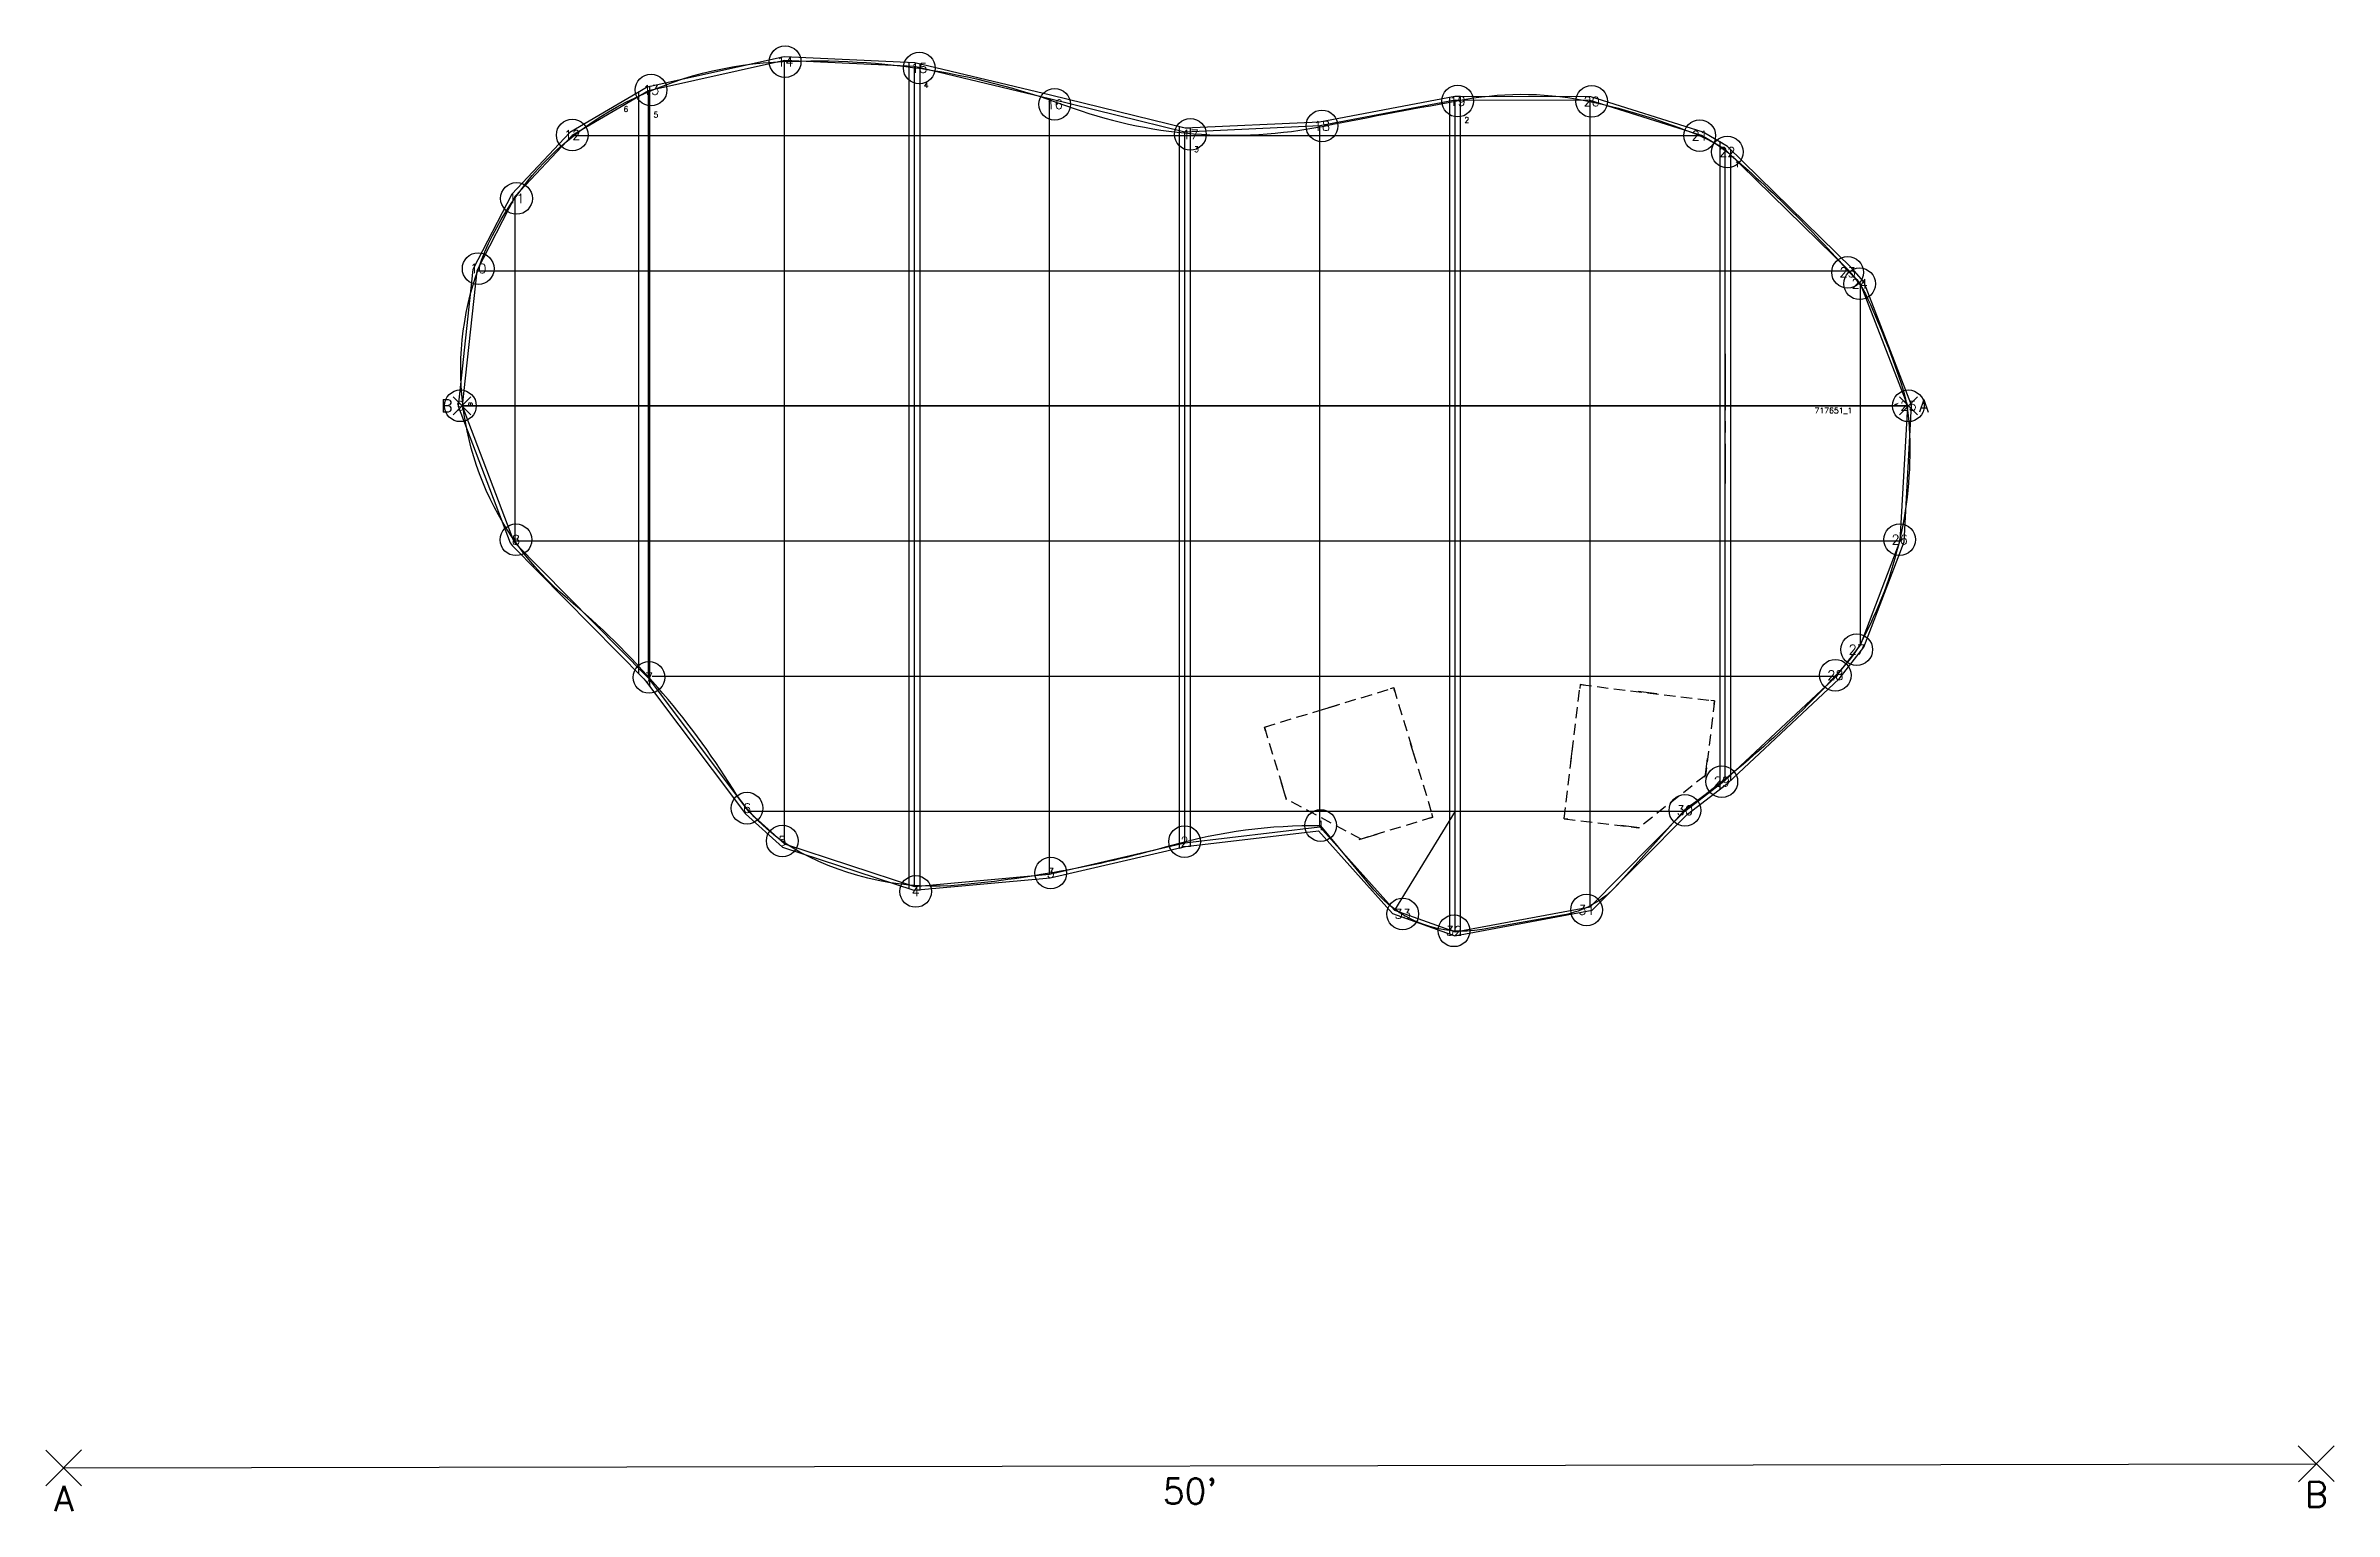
# Model space of a CAD drawing. Header units: inches. Extents: x 1 to 1122, y 0 to 624.
# Drawn here: x 512 to 1122, y 234 to 624 of the extents above; entities that cross this region are included whole.
import ezdxf
from ezdxf.enums import TextEntityAlignment as Align

# ---------------------------------------------------------------- set-up
doc = ezdxf.new("R2010")
doc.units = ezdxf.units.IN
doc.header["$LTSCALE"] = 12
doc.header["$MEASUREMENT"] = 0
doc.linetypes.add('CENTER', pattern=[2, 1.25, -0.25, 0.25, -0.25])
doc.linetypes.add('HIDDEN', pattern=[0.375, 0.25, -0.125])
doc.layers.get('0').update_dxf_attribs({"linetype": 'CONTINUOUS'})
for name, color, linetype in [('AB_POINT_MARKER', 2, 'CONTINUOUS'), ('AB_REFERENCE_LINE', 7, 'CONTINUOUS'), ('ALIGNMENT_LINE', 2, 'CONTINUOUS'), ('ALIGNMENT_LINE_MARK', 180, 'CONTINUOUS'), ('CONSTRUCTION_MARK', 200, 'CONTINUOUS'), ('COVER_FULLNESS', 3, 'CONTINUOUS'), ('COVER_HEM', 5, 'CONTINUOUS'), ('CROSS_WEBS_DIAG', 251, 'CONTINUOUS'), ('CROSS_WEBS_HORIZ', 251, 'CONTINUOUS'), ('CROSS_WEBS_VERT', 251, 'CONTINUOUS'), ('CUT_PANELS-1', 252, 'CONTINUOUS'), ('CUT_PANELS-2', 252, 'CONTINUOUS'), ('CUT_PANELS-3', 252, 'CONTINUOUS'), ('CUT_PANELS-4', 252, 'CONTINUOUS'), ('CUT_PANELS-5', 252, 'CONTINUOUS'), ('CUT_PANELS-6', 252, 'CONTINUOUS'), ('PANEL_CENTER', 50, 'CENTER'), ('PANEL_NUMBER_MARK', 2, 'CONTINUOUS'), ('POOL_OUTLINE', 4, 'CONTINUOUS'), ('STANDARD_PATCH', 30, 'HIDDEN'), ('STANDARD_PATCH_MARK', 200, 'CONTINUOUS')]:
    doc.layers.add(name, color=color, linetype=linetype)
doc.styles.get("Standard").update_dxf_attribs({"font": 'ROMANS'})

msp = doc.modelspace()

# ---------------------------------------------------------------- texts
at = {"layer": 'ALIGNMENT_LINE_MARK'}
for s, p in [('B', (626.11, 528)), ('A', (1005.89, 528))]:
    msp.add_text(s, height=1, rotation=90, dxfattribs=at).set_placement(p)
at = {"layer": 'PANEL_NUMBER_MARK'}
for s, p in [('4', (746.36, 613.41)), ('6', (666.36, 607.04)), ('5', (674.36, 605.54)), ('2', (890.36, 604.13)), ('3', (818.36, 596.33)), ('1', (962.36, 592.33))]:
    msp.add_text(s, height=1.5, dxfattribs=at).set_placement(p, align=Align.MIDDLE_LEFT)
msp.add_text('717651_1', height=1.5, dxfattribs=at).set_placement((983.64, 526))

# ---------------------------------------------------------------- blocks, each defined once
blk = doc.blocks.new('APOINT')
for p, q in [((-0.0663, -0.0663), (0.0663, 0.0663)), ((-0.0663, 0.0663), (0.0663, -0.0663))]:
    blk.add_line(p, q)
blk.add_text('A', height=0.0938).set_placement((0, -0.1132), align=Align.MIDDLE)
blk = doc.blocks.new('BPOINT')
for p, q in [((-0.0663, -0.0663), (0.0663, 0.0663)), ((-0.0663, 0.0663), (0.0663, -0.0663))]:
    blk.add_line(p, q)
blk.add_text('B', height=0.0938).set_placement((0, -0.1132), align=Align.MIDDLE)
blk = doc.blocks.new('abline')
blk.add_attdef('AB_LINE_LENGTH', text='', height=0.09375).set_placement((0, -0.09375), align=Align.MIDDLE)
blk = doc.blocks.new('abpoint')
blk.add_line((0, 0), (0, 0))
blk.add_circle((0, 0), 0.0586)
blk.add_attdef('POINT_NUMBER', text='', height=0.0352).set_placement((0, 0), align=Align.MIDDLE)
blk = doc.blocks.new('ALIGNR')
for p, q in [((-0.066, -0.066), (0.066, 0.066)), ((-0.066, 0.066), (0.066, -0.066))]:
    blk.add_line(p, q)
blk.add_text('A', height=0.0938).set_placement((0.113, 0), align=Align.MIDDLE)
blk = doc.blocks.new('ALIGNL')
for p, q in [((-0.066, -0.066), (0.066, 0.066)), ((-0.066, 0.066), (0.066, -0.066))]:
    blk.add_line(p, q)
blk.add_text('B', height=0.0938).set_placement((-0.113, 0), align=Align.MIDDLE)
blk = doc.blocks.new('PATCH30B')
for p, q in [((16.97, 25.46), (2.83, 11.31)), ((16.97, 25.46), (42.43, 0)), ((2.83, -11.31), (2.83, 11.31)), ((42.43, 0), (16.97, -25.46)), ((16.97, -25.46), (2.83, -11.31))]:
    blk.add_line(p, q)

# ---------------------------------------------------------------- linework, layer by layer
at = {"layer": 'AB_REFERENCE_LINE'}
msp.add_line((517.26, 245.09), (1117.26, 246.21), dxfattribs=at)
at = {"layer": 'ALIGNMENT_LINE'}
msp.add_line((1008.64, 528), (623.36, 528), dxfattribs=at)
at = {"layer": 'ALIGNMENT_LINE_MARK'}
for p, q in [((623.86, 528), (626.11, 528)), ((1008.14, 528), (1005.89, 528))]:
    msp.add_line(p, q, dxfattribs=at)
at = {"layer": 'CONSTRUCTION_MARK'}
for p, q in [((941.58, 451.28), (936.62, 451.88)), ((851.67, 446.84), (856.45, 448.29)), ((877.48, 433.25), (876.03, 438.04)), ((918.75, 433.13), (919.35, 438.1)), ((954.52, 429.08), (955.12, 434.04)), ((842.96, 423.03), (841.51, 427.82)), ((937.03, 415.57), (932.07, 416.17)), ((862.37, 412.47), (867.15, 413.92))]:
    msp.add_line(p, q, dxfattribs=at)
at = {"layer": 'COVER_FULLNESS'}
msp.add_lwpolyline([(815.86, 411.57), (851.86, 415.88), (871.77, 393.64), (887.86, 387.88), (923.86, 394.54), (949.1, 420), (959.86, 428.28), (989.45, 456), (995.86, 464.22), (1006.47, 492), (1008.45, 528), (995.86, 560.52), (992.86, 564), (959.86, 596.29), (953.52, 600), (923.86, 609.32), (887.86, 609.39), (851.86, 602.57), (815.86, 600.93), (779.86, 609.76), (743.86, 618.34), (709.25, 619.95), (673.02, 611.94), (652.74, 600), (637.49, 583.83), (627.26, 564), (623.36, 528), (637.09, 492), (637.49, 491.42), (672.5, 456), (673.02, 455.42), (699.57, 420), (709.25, 411.35), (743.86, 399.98), (779.86, 403.26)], close=True, dxfattribs=at)
at = {"layer": 'COVER_HEM'}
msp.add_lwpolyline([(816.04, 410.59), (851.46, 414.82), (871.19, 392.78), (887.78, 386.85), (924.35, 393.62), (949.76, 419.25), (960.51, 427.52), (990.19, 455.32), (996.74, 463.73), (1007.46, 491.79), (1009.46, 528.16), (996.73, 561.04), (993.59, 564.69), (960.47, 597.09), (953.93, 600.92), (924.02, 610.32), (887.77, 610.39), (851.75, 603.57), (815.96, 601.94), (780.1, 610.74), (744, 619.34), (709.16, 620.95), (672.65, 612.88), (652.11, 600.79), (636.67, 584.42), (626.28, 564.29), (622.34, 527.87), (636.2, 491.53), (636.72, 490.78), (671.77, 455.31), (672.25, 454.78), (698.83, 419.32), (708.74, 410.46), (743.75, 398.96), (780.02, 402.27)], close=True, dxfattribs=at)
at = {"layer": 'CROSS_WEBS_DIAG'}
msp.add_line((887.86, 420), (871.77, 393.64), dxfattribs=at)
at = {"layer": 'CROSS_WEBS_HORIZ', "linetype": 'Continuous'}
for p, q in [((652.74, 600), (953.52, 600)), ((627.26, 564), (992.86, 564)), ((623.36, 528), (1008.45, 528)), ((637.09, 492), (1006.47, 492)), ((674.05, 456), (989.45, 456)), ((699.57, 420), (949.1, 420))]:
    msp.add_line(p, q, dxfattribs=at)
at = {"layer": 'CROSS_WEBS_VERT', "linetype": 'Continuous'}
for p, q in [((709.25, 411.35), (709.25, 619.95)), ((743.86, 399.98), (743.86, 618.34)), ((673.02, 455.42), (673.02, 611.94)), ((779.86, 403.26), (779.86, 609.76)), ((887.86, 387.88), (887.86, 609.39)), ((923.86, 394.54), (923.86, 609.32)), ((815.86, 411.57), (815.86, 600.93)), ((851.86, 415.88), (851.86, 602.57)), ((959.86, 428.28), (959.86, 596.29)), ((637.49, 491.42), (637.49, 583.83)), ((995.86, 464.22), (995.86, 560.52))]:
    msp.add_line(p, q, dxfattribs=at)
at = {"layer": 'CUT_PANELS-1'}
msp.add_lwpolyline([(1009.46, 528.16), (996.73, 561.04), (993.59, 564.69), (960.47, 597.09), (958.36, 598.33), (958.36, 425.87), (960.51, 427.52), (990.19, 455.32), (996.74, 463.73), (1007.46, 491.79)], close=True, dxfattribs=at)
at = {"layer": 'CUT_PANELS-2'}
msp.add_lwpolyline([(961.36, 596.22), (960.47, 597.09), (953.93, 600.92), (924.02, 610.32), (887.77, 610.39), (886.36, 610.13), (886.36, 387.36), (887.78, 386.85), (924.35, 393.62), (949.76, 419.25), (960.51, 427.52), (961.36, 428.32)], close=True, dxfattribs=at)
at = {"layer": 'CUT_PANELS-3'}
msp.add_lwpolyline([(889.36, 610.39), (887.77, 610.39), (851.75, 603.57), (815.96, 601.94), (814.36, 602.33), (814.36, 410.2), (816.04, 410.59), (851.46, 414.82), (871.19, 392.78), (887.78, 386.85), (889.36, 387.14)], close=True, dxfattribs=at)
at = {"layer": 'CUT_PANELS-4'}
msp.add_lwpolyline([(817.36, 602), (815.96, 601.94), (780.1, 610.74), (744, 619.34), (742.36, 619.41), (742.36, 399.42), (743.75, 398.96), (780.02, 402.27), (816.04, 410.59), (817.36, 410.75)], close=True, dxfattribs=at)
at = {"layer": 'CUT_PANELS-5'}
msp.add_lwpolyline([(745.36, 619.01), (744, 619.34), (709.16, 620.95), (672.65, 612.88), (670.36, 611.54), (670.36, 456.74), (671.77, 455.31), (672.25, 454.78), (698.83, 419.32), (708.74, 410.46), (743.75, 398.96), (745.36, 399.11)], close=True, dxfattribs=at)
at = {"layer": 'CUT_PANELS-6'}
msp.add_lwpolyline([(673.36, 613.04), (672.65, 612.88), (652.11, 600.79), (636.67, 584.42), (626.28, 564.29), (622.34, 527.87), (636.2, 491.53), (636.72, 490.78), (671.77, 455.31), (672.25, 454.78), (673.36, 453.29)], close=True, dxfattribs=at)
at = {"layer": 'PANEL_CENTER'}
msp.add_line((959.86, 541.88), (959.86, 507.3), dxfattribs=at)
at = {"layer": 'POOL_OUTLINE'}
msp.add_lwpolyline([(995.13, 561.02, -0.06989), (997.18, 557.85, -0.02749), (1006.6, 534.21, -0.067863), (1008.87, 522.28, -0.138104), (995.96, 464.91, -0.058343), (991.74, 458.9, -0.053493), (949.08, 420.35), (931.13, 400.44, -0.166928), (916.51, 392.33), (895.12, 388.54, -0.269615), (866.26, 399.11), (852.14, 416.12, 0.072765), (812.34, 410.88, -0.045336), (756.34, 400.37, -0.149191), (713.36, 409.14, -0.129335), (695.57, 425.88, 0.078495), (651.45, 476.64, -0.528222), (664.55, 607.56, -0.110276), (706.32, 619.54, -0.104008), (784.1, 607.99, 0.138763), (852.98, 602.53, -0.005191), (890.74, 609.65, -0.097905), (924.09, 609.01, -0.044199), (952.73, 600.07, -0.080564), (961.43, 594.71, -0.036283)], format="xyb", close=True, dxfattribs=at)
at = {"layer": 'STANDARD_PATCH_MARK'}
for p, q in [((871.52, 452.87), (870.57, 452.58)), ((871.81, 451.91), (871.52, 452.87)), ((921.23, 453.73), (921.11, 452.74)), ((922.22, 453.62), (921.23, 453.73)), ((956.97, 449.43), (955.98, 449.55)), ((956.85, 448.44), (956.97, 449.43)), ((837.08, 442.41), (838.03, 442.7)), ((837.37, 441.45), (837.08, 442.41)), ((881.03, 418.13), (881.98, 418.42)), ((881.98, 418.42), (881.69, 419.38)), ((916.93, 417.99), (917.05, 418.99)), ((917.92, 417.87), (916.93, 417.99))]:
    msp.add_line(p, q, dxfattribs=at)

# ---------------------------------------------------------------- block references
at = {"layer": 'AB_POINT_MARKER', "xscale": 72, "yscale": 72, "zscale": 72, "rotation": 0.1067326559407892}
for p, values in [((709.43, 619.68), {'POINT_NUMBER': '14'}), ((745.15, 617.97), {'POINT_NUMBER': '15'}), ((673.73, 612.14), {'POINT_NUMBER': '13'}), ((781.22, 608.31), {'POINT_NUMBER': '16'}), ((888.55, 609.16), {'POINT_NUMBER': '19'}), ((924.25, 609.07), {'POINT_NUMBER': '20'}), ((652.72, 600.13), {'POINT_NUMBER': '12'}), ((817.38, 600.28), {'POINT_NUMBER': '17'}), ((852.4, 602.56), {'POINT_NUMBER': '18'}), ((953.06, 599.96), {'POINT_NUMBER': '21'}), ((960.39, 595.61), {'POINT_NUMBER': '22'}), ((637.87, 583.23), {'POINT_NUMBER': '11'}), ((627.66, 564.56), {'POINT_NUMBER': '10'}), ((992.42, 563.54), {'POINT_NUMBER': '23'}), ((995.64, 560.5), {'POINT_NUMBER': '24'}), ((622.94, 528), {'POINT_NUMBER': '9'}), ((1008.64, 528), {'POINT_NUMBER': '25'}), ((637.72, 492.31), {'POINT_NUMBER': '8'}), ((1006.31, 492.36), {'POINT_NUMBER': '26'}), ((994.88, 463.06), {'POINT_NUMBER': '27'}), ((673.17, 455.65), {'POINT_NUMBER': '7'}), ((989.18, 456.24), {'POINT_NUMBER': '28'}), ((958.93, 427.9), {'POINT_NUMBER': '29'}), ((699.27, 420.83), {'POINT_NUMBER': '6'}), ((949.1, 420.24), {'POINT_NUMBER': '30'}), ((708.65, 412.09), {'POINT_NUMBER': '5'}), ((815.81, 411.93), {'POINT_NUMBER': '2'}), ((852.07, 416.21), {'POINT_NUMBER': '1'}), ((744.2, 398.64), {'POINT_NUMBER': '4'}), ((780.19, 403.58), {'POINT_NUMBER': '3'}), ((873.94, 392.67), {'POINT_NUMBER': '33'}), ((922.89, 393.71), {'POINT_NUMBER': '31'}), ((887.59, 388.16), {'POINT_NUMBER': '32'})]:
    msp.add_blockref('abpoint', p, dxfattribs=at).add_auto_attribs(values)
at = {"layer": 'AB_REFERENCE_LINE', "xscale": 72, "yscale": 72, "zscale": 72, "rotation": 0.1067326559407892}
for name, p in [('BPOINT', (1117.26, 246.21)), ('APOINT', (517.26, 245.09))]:
    msp.add_blockref(name, p, dxfattribs=at)
msp.add_blockref('abline', (817.26, 245.65), dxfattribs=at).add_auto_attribs({'AB_LINE_LENGTH': "50'"})
at = {"layer": 'ALIGNMENT_LINE', "xscale": 36, "yscale": 36, "zscale": 36}
for name, p in [('ALIGNL', (623.36, 528)), ('ALIGNR', (1008.64, 528))]:
    msp.add_blockref(name, p, dxfattribs=at)
at = {"layer": 'STANDARD_PATCH'}
for p, rotation in [((947.43, 420.36), 128.1331513412382), ((851.53, 415.45), 61.89028242344177)]:
    msp.add_blockref('PATCH30B', p, dxfattribs=dict(at, rotation=rotation))

msp.set_redraw_order([(e.dxf.handle, doc.entitydb.next_handle()) for e in msp.query("TEXT MTEXT ATTDEF DIMENSION ARC_DIMENSION")])  # texts and dimensions are drawn at this point

doc.saveas('drawing.dxf')
